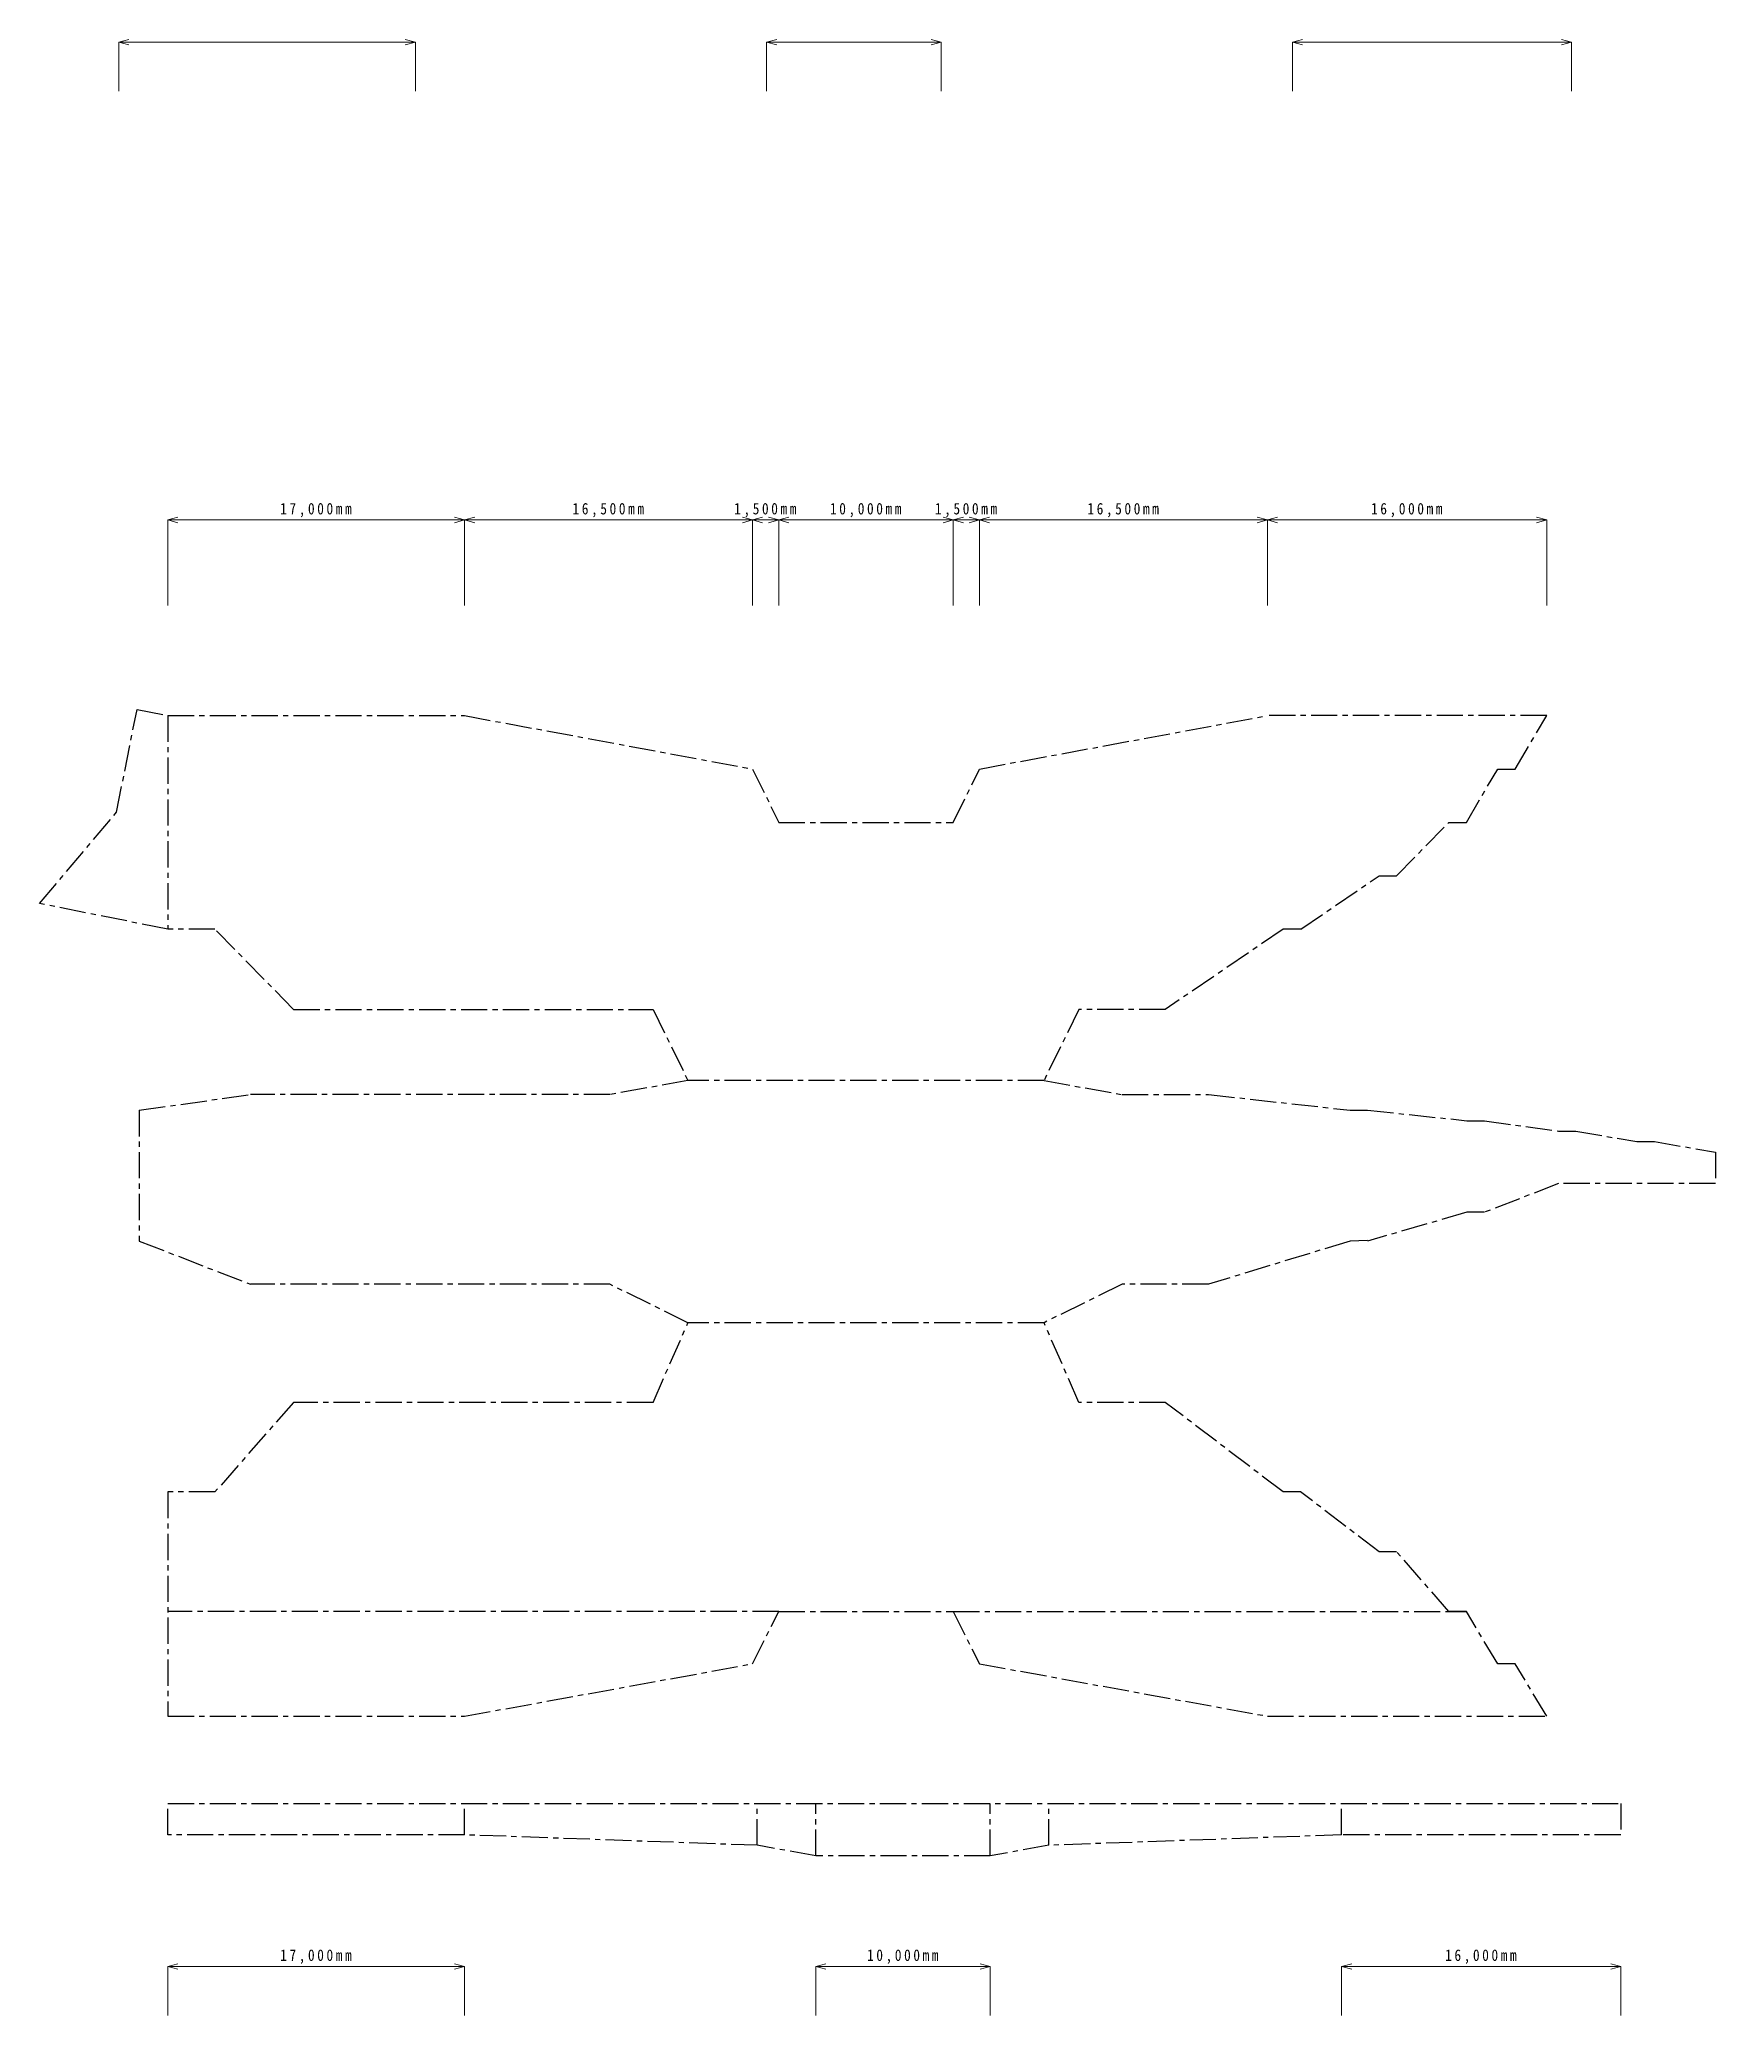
# Model space of a CAD drawing. Units: millimetres at full size, sheet at 1:300. Extents: x -1911260 to 408766, y -45196 to 976532.
# Drawn here: x -85295 to 10730, y 452719 to 565937 of the extents above; entities that cross this region are included whole.
import ezdxf

# ---------------------------------------------------------------- set-up
doc = ezdxf.new("R2010")
doc.units = ezdxf.units.MM
doc.header["$LTSCALE"] = 300
doc.linetypes.add('CHAIN1', pattern=[8, 5, -1, 1, -1])
doc.layers.add('0-2_本体補助', color=7, linetype='Continuous')
doc.layers.add('0-4_谷折り', color=2, linetype='CHAIN1')
doc.layers.add('0-3_ハッチ補助', color=4, linetype='Continuous', lineweight=5)
doc.styles.add('ＭＳ ゴシック', font='')
doc.styles.get('ＭＳ ゴシック').set_extended_font_data('MS Gothic')

msp = doc.modelspace()

# ---------------------------------------------------------------- texts
at = {"layer": '0-2_本体補助', "char_height": 659.8, "attachment_point": 7, "style": 'ＭＳ ゴシック'}
for s, insert in [('\\T1.39;\\W0.85;17,000mm', (-71504.9, 538556.8)), ('\\T1.39;\\W0.85;16,500mm', (-54754.9, 538556.8)), ('\\T1.39;\\W0.85;1,500mm', (-45492.4, 538556.8)), ('\\T1.39;\\W0.85;10,000mm', (-40004.9, 538556.8)), ('\\T1.39;\\W0.85;1,500mm', (-33992.4, 538556.8)), ('\\T1.39;\\W0.85;16,500mm', (-25254.9, 538556.8)), ('\\T1.39;\\W0.85;16,000mm', (-9004.9, 538556.8)), ('\\T1.39;\\W0.85;17,000mm', (-71504.9, 455674.9)), ('\\T1.39;\\W0.85;10,000mm', (-37880.9, 455674.9)), ('\\T1.39;\\W0.85;16,000mm', (-4756.9, 455674.9))]:
    msp.add_mtext(s, dxfattribs=dict(at, insert=insert))

# ---------------------------------------------------------------- linework, layer by layer
at = {"layer": '0-3_ハッチ補助'}
for p, q in [((-80759.5, 565781.4), (-80180, 565936.7)), ((-80759.5, 565781.4), (-63759.5, 565781.4)), ((-80759.5, 565781.4), (-80180, 565626.1)), ((-80759.5, 565781.4), (-80759.5, 562975.7)), ((-63759.5, 565781.4), (-64339.1, 565936.7)), ((-63759.5, 565781.4), (-64339.1, 565626.1)), ((-63759.5, 565781.4), (-63759.5, 562975.7)), ((-43635.5, 565781.4), (-43056, 565936.7)), ((-43635.5, 565781.4), (-33635.5, 565781.4)), ((-43635.5, 565781.4), (-43056, 565626.1)), ((-43635.5, 565781.4), (-43635.5, 562975.7)), ((-33635.5, 565781.4), (-34215.1, 565936.7)), ((-33635.5, 565781.4), (-34215.1, 565626.1)), ((-33635.5, 565781.4), (-33635.5, 562975.7)), ((-13511.5, 565781.4), (-12932, 565936.7)), ((2488.5, 565781.4), (-13511.5, 565781.4)), ((-13511.5, 565781.4), (-12932, 565626.1)), ((-13511.5, 565781.4), (-13511.5, 562975.7)), ((2488.5, 565781.4), (1908.9, 565936.7)), ((2488.5, 565781.4), (1908.9, 565626.1)), ((2488.5, 565781.4), (2488.5, 562975.7)), ((-77942.4, 538406.8), (-77362.9, 538562.1)), ((-77942.4, 538406.8), (-60942.4, 538406.8)), ((-77942.4, 538406.8), (-77362.9, 538251.5)), ((-77942.4, 538406.8), (-77942.4, 533504.5)), ((-60942.4, 538406.8), (-61522, 538562.1)), ((-60942.4, 538406.8), (-61522, 538251.5)), ((-60942.4, 538406.8), (-60362.9, 538562.1)), ((-60942.4, 538406.8), (-60942.4, 533504.5)), ((-60942.4, 538406.8), (-44442.4, 538406.8)), ((-60942.4, 538406.8), (-60362.9, 538251.5)), ((-44442.4, 538406.8), (-45022, 538562.1)), ((-44442.4, 538406.8), (-45022, 538251.5)), ((-44442.4, 538406.8), (-43862.9, 538562.1)), ((-44442.4, 538406.8), (-44442.4, 533504.5)), ((-44442.4, 538406.8), (-42942.4, 538406.8)), ((-44442.4, 538406.8), (-43862.9, 538251.5)), ((-42942.4, 538406.8), (-43522, 538562.1)), ((-42942.4, 538406.8), (-43522, 538251.5)), ((-42942.4, 538406.8), (-42362.9, 538562.1)), ((-42942.4, 538406.8), (-42942.4, 533504.5)), ((-42942.4, 538406.8), (-32942.4, 538406.8)), ((-42942.4, 538406.8), (-42362.9, 538251.5)), ((-32942.4, 538406.8), (-33522, 538562.1)), ((-32942.4, 538406.8), (-33522, 538251.5)), ((-32942.4, 538406.8), (-32362.9, 538562.1)), ((-32942.4, 538406.8), (-32942.4, 533504.5)), ((-32942.4, 538406.8), (-31442.4, 538406.8)), ((-32942.4, 538406.8), (-32362.9, 538251.5)), ((-31442.4, 538406.8), (-32022, 538562.1)), ((-31442.4, 538406.8), (-32022, 538251.5)), ((-31442.4, 538406.8), (-30862.9, 538562.1)), ((-31442.4, 538406.8), (-31442.4, 533504.5)), ((-31442.4, 538406.8), (-14942.4, 538406.8)), ((-31442.4, 538406.8), (-30862.9, 538251.5)), ((-14942.4, 538406.8), (-15522, 538562.1)), ((-14942.4, 538406.8), (-15522, 538251.5)), ((-14942.4, 538406.8), (-14362.9, 538562.1)), ((-14942.4, 538406.8), (-14942.4, 533504.5)), ((-14942.4, 538406.8), (1057.6, 538406.8)), ((-14942.4, 538406.8), (-14362.9, 538251.5)), ((1057.6, 538406.8), (478, 538562.1)), ((1057.6, 538406.8), (478, 538251.5)), ((1057.6, 538406.8), (1057.6, 533504.5)), ((-77942.4, 455524.9), (-77362.9, 455680.2)), ((-77942.4, 455524.9), (-60942.4, 455524.9)), ((-77942.4, 455524.9), (-77362.9, 455369.6)), ((-77942.4, 455524.9), (-77942.4, 452719.1)), ((-60942.4, 455524.9), (-61522, 455680.2)), ((-60942.4, 455524.9), (-61522, 455369.6)), ((-60942.4, 455524.9), (-60942.4, 452719.1)), ((-40818.4, 455524.9), (-40238.9, 455680.2)), ((-40818.4, 455524.9), (-30818.4, 455524.9)), ((-40818.4, 455524.9), (-40238.9, 455369.6)), ((-40818.4, 455524.9), (-40818.4, 452719.1)), ((-30818.4, 455524.9), (-31398, 455680.2)), ((-30818.4, 455524.9), (-31398, 455369.6)), ((-30818.4, 455524.9), (-30818.4, 452719.1)), ((-10694.4, 455524.9), (-10114.9, 455680.2)), ((5305.6, 455524.9), (-10694.4, 455524.9)), ((-10694.4, 455524.9), (-10114.9, 455369.6)), ((-10694.4, 455524.9), (-10694.4, 452719.1)), ((5305.6, 455524.9), (4726, 455680.2)), ((5305.6, 455524.9), (4726, 455369.6)), ((5305.6, 455524.9), (5305.6, 452719.1))]:
    msp.add_line(p, q, dxfattribs=at)
at = {"layer": '0-4_谷折り'}
for p, q in [((-70742.4, 510368.5), (-50142.4, 510368.5)), ((-79577.4, 504588.5), (-73214.4, 505488.5)), ((-52614.4, 494613.5), (-73214.4, 494613.5)), ((-50142.4, 487849.5), (-48142.4, 492413.5)), ((-42942.4, 475869), (-77942.4, 475869)), ((-60942.4, 463069), (-60942.4, 464866)), ((-44172.4, 462469), (-44172.4, 464866)), ((-40818.4, 461869), (-40818.4, 464866)), ((-30818.4, 461869), (-30818.4, 464866)), ((-27464.4, 462469), (-27464.4, 464869)), ((-10694.4, 463069), (-10694.4, 464869))]:
    msp.add_line(p, q, dxfattribs=at)
for points in [[(-79707.5, 527551.2), (-77942.4, 527198.5), (-77945.4, 514959.1), (-85294.9, 516430.5), (-80883.2, 521667.6)], [(-77942.4, 464869), (5305.6, 464869), (5305.6, 463069), (-10694.4, 463069), (-27464.4, 462469), (-30818.4, 461869), (-40818.4, 461869), (-44172.4, 462469), (-60942.4, 463069), (-77942.4, 463069)]]:
    msp.add_lwpolyline(points, close=True, dxfattribs=at)
for points in [[(-77942.4, 527198.5), (-60942.4, 527198.5), (-44442.4, 524138.5), (-42942.4, 521078.5)], [(-42942.4, 521078.5), (-32942.4, 521078.5), (-31442.4, 524138.5), (-14942.4, 527198.5)], [(-13030.1, 514966.9), (-8542.4, 518018.5), (-7542.4, 518018.5), (-4542.4, 521078.5), (-3542.4, 521078.5), (-1742.4, 524138.5), (-742.4, 524138.5), (1057.6, 527198.5), (-14942.4, 527198.5)], [(-70742.4, 510368.5), (-75242.4, 514958.5), (-77945.4, 514959.1)], [(-13030.1, 514966.9), (-14042.4, 514958.5), (-20792.4, 510368.5), (-25742.4, 510368.5), (-27742.4, 506288.5), (-48142.4, 506288.5)], [(-50142.4, 510368.5), (-48142.4, 506288.5), (-52614.4, 505488.5), (-73214.4, 505488.5)], [(-27742.4, 506288.5), (-23270.4, 505488.5), (-18320.4, 505488.5), (-10208.4, 504588.5), (-9208.4, 504588.5), (-3508.4, 503988.5), (-2508.4, 503988.5), (1733.6, 503388.5), (2733.6, 503388.5), (6231.6, 502788.5), (7231.6, 502788.5), (10729.6, 502188.5), (10729.6, 500388.5), (1733.6, 500388.5), (-2508.4, 498738.5), (-3508.4, 498738.5), (-9208.4, 497088.5)], [(-79577.4, 504588.5), (-79577.4, 497088.5), (-73214.4, 494613.5)], [(-9208.4, 497117), (-10208.4, 497088.5), (-18320.4, 494613.5), (-23270.4, 494613.5), (-27742.4, 492413.5), (-48142.4, 492413.5), (-52614.4, 494613.5)], [(-31442.4, 472869), (-14942.4, 469869), (1057.6, 469869), (-742.4, 472869), (-1742.4, 472869), (-3542.4, 475869), (-4542.4, 475869), (-7542.4, 479292), (-8542.4, 479292), (-13042.4, 482715), (-14042.4, 482715), (-20792.4, 487849.5), (-25742.4, 487849.5), (-27742.4, 492413.5)], [(-50142.4, 487849.5), (-70742.4, 487849.5), (-75242.4, 482715), (-77942.4, 482715), (-77942.4, 469869), (-60942.4, 469866), (-44442.4, 472869), (-42942.4, 475869), (-32942.4, 475869), (-31442.4, 472869)], [(-32942.4, 475869), (-4542.4, 475869), (-3542.4, 475869)]]:
    msp.add_lwpolyline(points, dxfattribs=at)

msp.set_redraw_order([(e.dxf.handle, doc.entitydb.next_handle()) for e in msp.query("TEXT MTEXT ATTDEF DIMENSION ARC_DIMENSION")])  # texts and dimensions are drawn at this point

doc.saveas('drawing.dxf')
